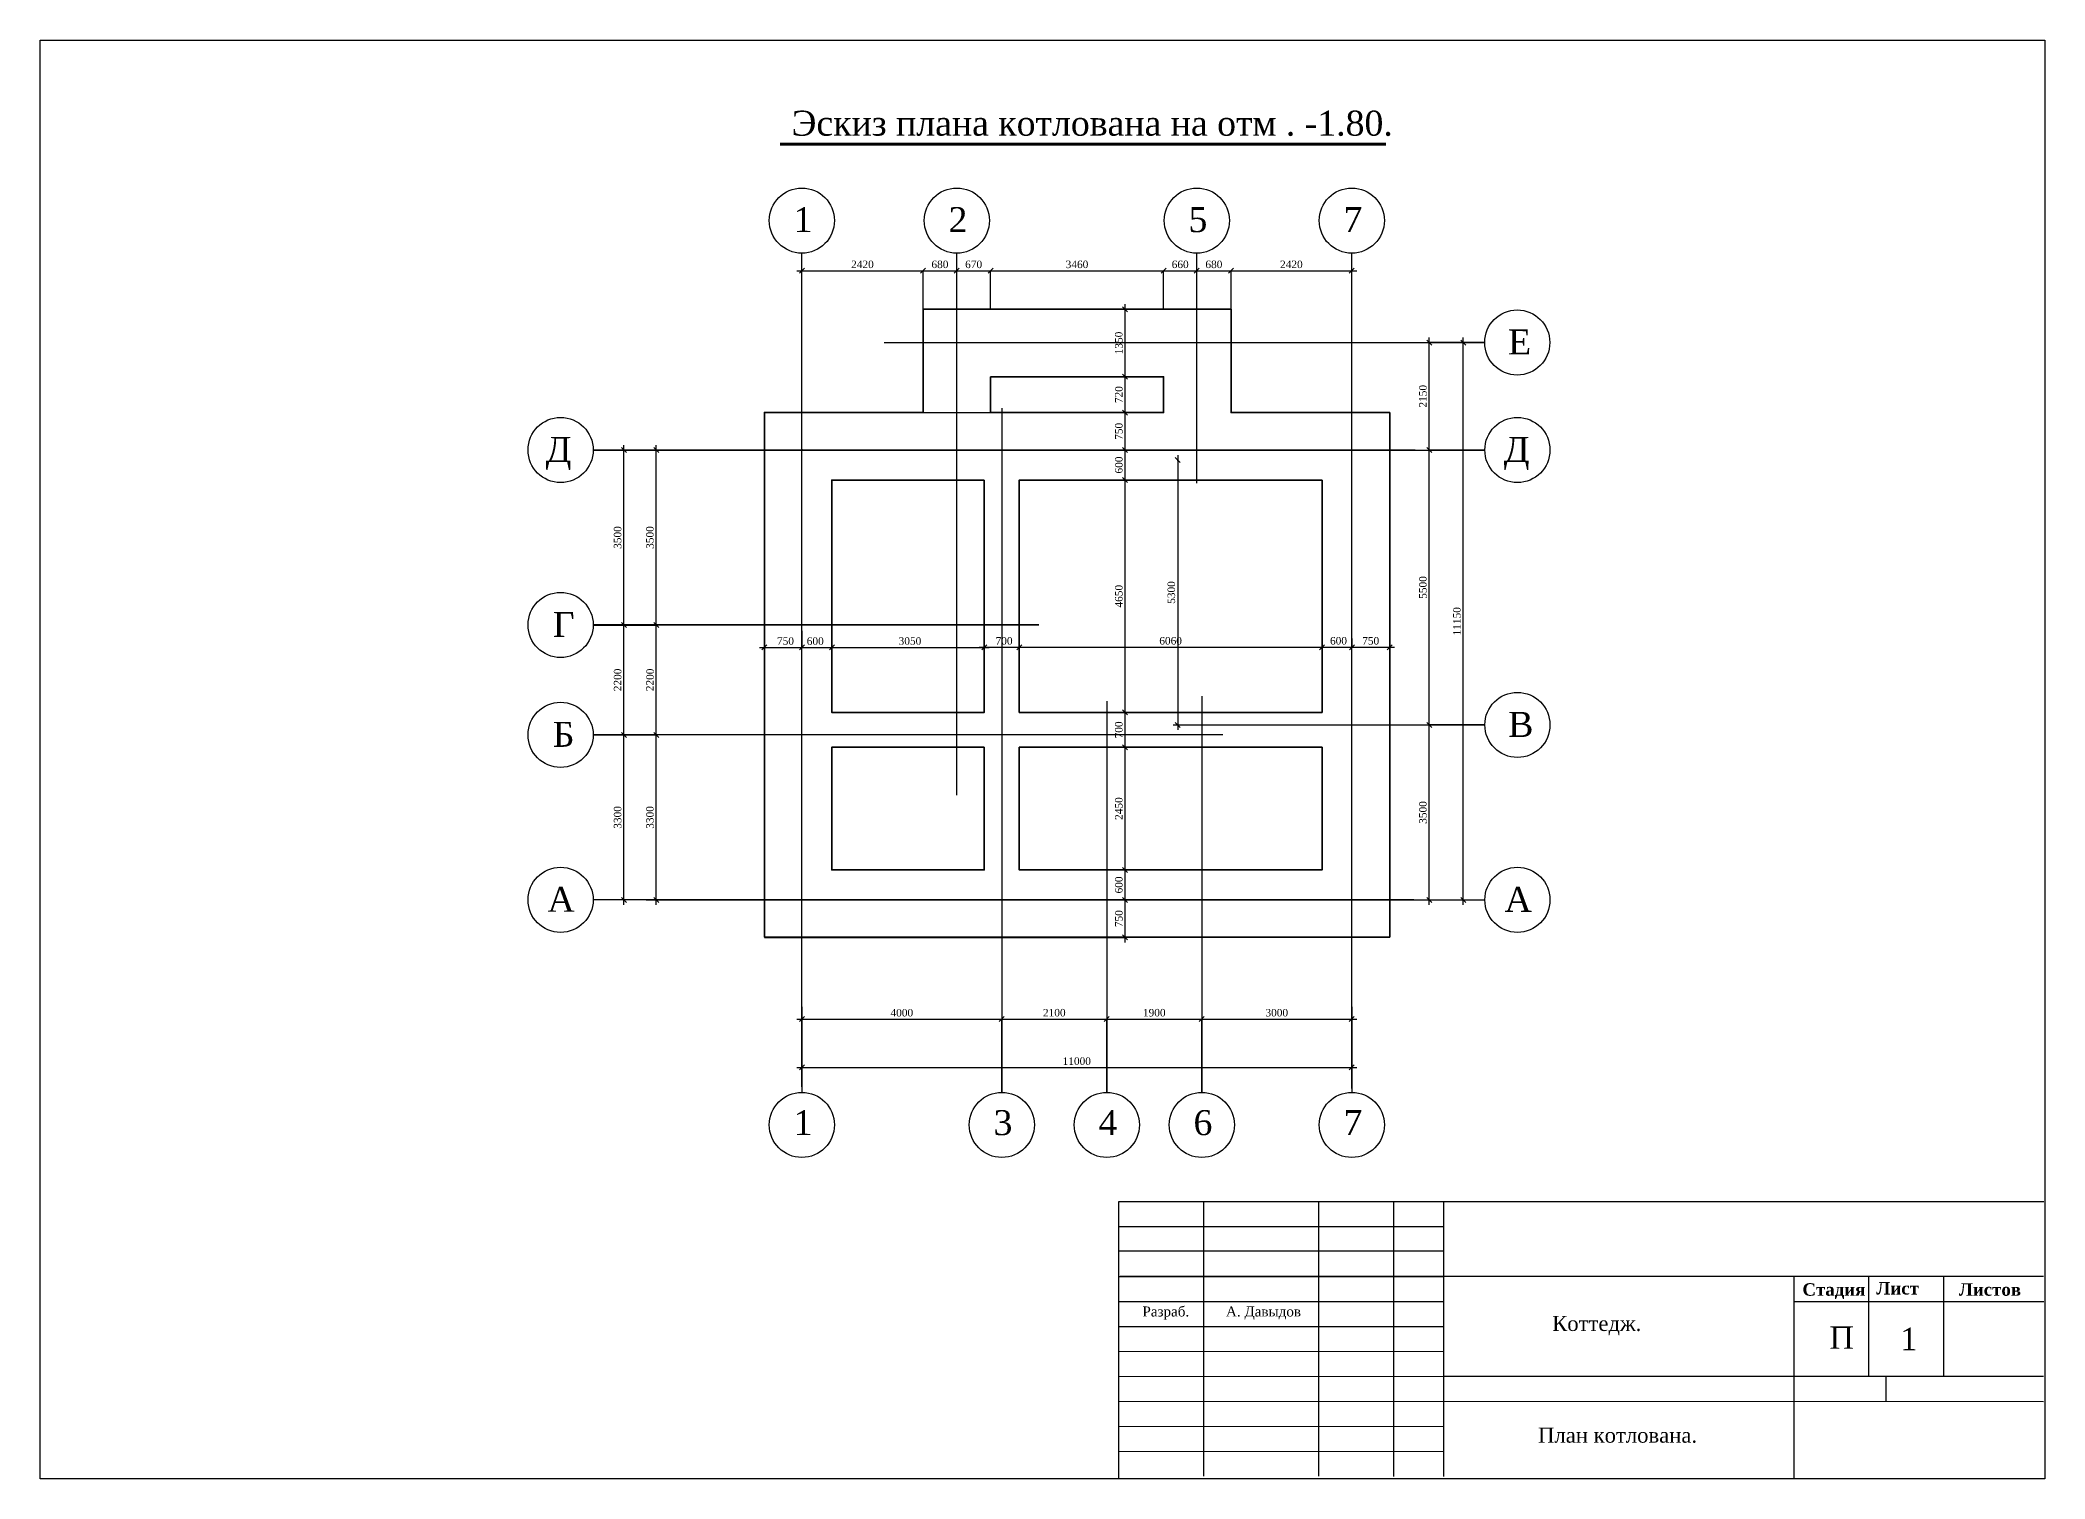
# Model space of a CAD drawing. Extents: x 1526320 to 3332998, y -546296 to 333165.
# Drawn here: x 3049923 to 3090025, y -57328 to -28543 of the extents above; entities that cross this region are included whole.
import ezdxf

# ---------------------------------------------------------------- set-up
doc = ezdxf.new("R2010")
doc.units = 0
doc.header["$LTSCALE"] = 500
doc.header["$MEASUREMENT"] = 0
doc.layers.get('0').update_dxf_attribs({"linetype": 'CONTINUOUS', "lineweight": 0})
doc.layers.add('Для печати', color=250, linetype='CONTINUOUS', lineweight=0)
doc.styles.add('NAKLON', font='TIMESBD.TTF', dxfattribs={"height": 500})
doc.styles.get("Standard").update_dxf_attribs({"font": 'TIMES.TTF', "height": 150})
doc.dimstyles.new('ISO-25', dxfattribs={"dimtxt": 300, "dimasz": 100, "dimexe": 0, "dimexo": 0, "dimgap": 50, "dimtad": 1, "dimdec": 0, "dimrnd": 10, "dimtxsty": 'Standard', "dimblk": 'OBLIQUE', "dimcen": 100, "dimdle": 100, "dimadec": 0, "dimazin": 0, "dimtfac": 1, "dimtdec": 0, "dimtmove": 0, "dimatfit": 3, "dimldrblk": 'OBLIQUE', "dimfxl": 0, "dimarcsym": 0})

msp = doc.modelspace()

# ---------------------------------------------------------------- texts
at = {"layer": 'Для печати', "color": 5, "linetype": 'Continuous', "lineweight": 50, "ltscale": 0.13}
msp.add_text('Эскиз плана котлована на отм . -1.80.', height=500, dxfattribs=at).set_placement((3064953.8, -30455.5))
at = {"layer": 'Для печати', "color": 5, "linetype": 'Continuous', "lineweight": 9}
for s, height, p in [('1', 500, (3064994.4, -32384.6)), ('2', 500, (3068094.4, -32384.6)), ('5', 500, (3072894.2, -32384.6)), ('7', 500, (3075994.1, -32384.7)), ('Е', 500, (3079286.9, -34832.1)), ('Д', 500, (3060035, -36983.2)), ('Д', 500, (3079200.8, -36983.1)), ('Г', 500, (3060177.6, -40483.4)), ('В', 500, (3079289.9, -42483.1)), ('Б', 500, (3060177.7, -42682.7)), ('А', 500, (3060072.2, -45983.1)), ('А', 500, (3079216.7, -45983.2)), ('1', 500, (3064994.4, -50450.1)), ('3', 500, (3068994.7, -50450.1)), ('4', 500, (3071094.6, -50450.1)), ('6', 500, (3072994.5, -50450.1)), ('7', 500, (3075994.1, -50450.1)), ('Коттедж.', 300, (3080169.5, -54368.3))]:
    msp.add_text(s, height=height, dxfattribs=at).set_placement(p)
at = {"layer": 'Для печати', "color": 5, "linetype": 'Continuous', "lineweight": 15, "ltscale": 0.13, "style": 'NAKLON'}
for s, p in [('Стадия', (3085173.9, -53663.1)), ('Лист', (3086653.4, -53638.9)), ('Листов', (3088302.7, -53663.1))]:
    msp.add_text(s, height=250, dxfattribs=at).set_placement(p)
at = {"layer": 'Для печати', "color": 5, "linetype": 'Continuous', "lineweight": 15}
for s, height, p in [('Разраб.', 200, (3071973.1, -54078.4)), ('А. Давыдов', 200, (3073643.5, -54078.4)), ('П', 450, (3085714.5, -54725.6)), ('1', 450, (3087134.5, -54752.6)), ('План котлована.', 300, (3079888.1, -56603.2))]:
    msp.add_text(s, height=height, dxfattribs=at).set_placement(p)

# ---------------------------------------------------------------- blocks, each defined once
blk = doc.blocks.new('_Oblique')
at = {"color": 0, "linetype": 'ByBlock', "lineweight": -2}
blk.add_line((-0.5, -0.5), (0.5, 0.5), dxfattribs=at)
blk = doc.blocks.new('*D1734')
at = {"layer": 'Для печати', "color": 0, "linetype": 'Continuous', "lineweight": -2, "ltscale": 0.13}
for p, q in [((3076916, -35995), (3076916, -40689)), ((3076062, -40689), (3077016, -40689)), ((3076162, -40516), (3076162, -40689))]:
    blk.add_line(p, q, dxfattribs=at)
at = {"layer": 'Для печати', "color": 0, "linetype": 'Continuous', "lineweight": -2, "ltscale": 0.13, "xscale": 100, "yscale": 100, "zscale": 100, "rotation": 180}
blk.add_blockref('_Oblique', (3076162, -40689), dxfattribs=at)
at = {"layer": 'Для печати', "color": 0, "linetype": 'Continuous', "lineweight": -2, "ltscale": 0.13, "xscale": 100, "yscale": 100, "zscale": 100}
blk.add_blockref('_Oblique', (3076916, -40689), dxfattribs=at)
at = {"layer": 'Для печати', "color": 0, "linetype": 'Continuous', "lineweight": 9, "ltscale": 0.13, "insert": (3076539, -40562), "char_height": 150, "attachment_point": 5}
blk.add_mtext('750', dxfattribs=at)
blk = doc.blocks.new('*D1735')
at = {"layer": 'Для печати', "color": 0, "linetype": 'Continuous', "lineweight": -2, "ltscale": 0.13}
for p, q in [((3075466, -40689), (3076262, -40689)), ((3075566, -41994), (3075566, -40689)), ((3076162, -40516), (3076162, -40689))]:
    blk.add_line(p, q, dxfattribs=at)
at = {"layer": 'Для печати', "color": 0, "linetype": 'Continuous', "lineweight": -2, "ltscale": 0.13, "xscale": 100, "yscale": 100, "zscale": 100, "rotation": 180}
blk.add_blockref('_Oblique', (3075566, -40689), dxfattribs=at)
at = {"layer": 'Для печати', "color": 0, "linetype": 'Continuous', "lineweight": -2, "ltscale": 0.13, "xscale": 100, "yscale": 100, "zscale": 100}
blk.add_blockref('_Oblique', (3076162, -40689), dxfattribs=at)
at = {"layer": 'Для печати', "color": 0, "linetype": 'Continuous', "lineweight": 9, "ltscale": 0.13, "insert": (3075895, -40562), "char_height": 150, "attachment_point": 5}
blk.add_mtext('600', dxfattribs=at)
blk = doc.blocks.new('*D1736')
at = {"layer": 'Для печати', "color": 0, "linetype": 'Continuous', "lineweight": -2, "ltscale": 0.13}
for p, q in [((3077711, -36844), (3077711, -34494)), ((3078819, -34594), (3077711, -34594)), ((3061135, -36744), (3077711, -36744))]:
    blk.add_line(p, q, dxfattribs=at)
at = {"layer": 'Для печати', "color": 0, "linetype": 'Continuous', "lineweight": -2, "ltscale": 0.13, "xscale": 100, "yscale": 100, "zscale": 100}
for p, rotation in [((3077711, -34594), 90), ((3077711, -36744), 270)]:
    blk.add_blockref('_Oblique', p, dxfattribs=dict(at, rotation=rotation))
at = {"layer": 'Для печати', "color": 0, "linetype": 'Continuous', "lineweight": 9, "ltscale": 0.13, "insert": (3077584, -35669), "char_height": 150, "attachment_point": 5, "rotation": 90}
blk.add_mtext('2150', dxfattribs=at)
blk = doc.blocks.new('*D1737')
at = {"layer": 'Для печати', "color": 0, "linetype": 'Continuous', "lineweight": -2, "ltscale": 0.13}
for p, q in [((3077711, -42344), (3077711, -36645)), ((3078822, -36745), (3077711, -36745)), ((3072635, -42244), (3077711, -42244))]:
    blk.add_line(p, q, dxfattribs=at)
at = {"layer": 'Для печати', "color": 0, "linetype": 'Continuous', "lineweight": -2, "ltscale": 0.13, "xscale": 100, "yscale": 100, "zscale": 100}
for p, rotation in [((3077711, -36745), 90), ((3077711, -42244), 270)]:
    blk.add_blockref('_Oblique', p, dxfattribs=dict(at, rotation=rotation))
at = {"layer": 'Для печати', "color": 0, "linetype": 'Continuous', "lineweight": 9, "ltscale": 0.13, "insert": (3077584, -39494), "char_height": 150, "attachment_point": 5, "rotation": 90}
blk.add_mtext('5500', dxfattribs=at)
blk = doc.blocks.new('*D1738')
at = {"layer": 'Для печати', "color": 0, "linetype": 'Continuous', "lineweight": -2, "ltscale": 0.13}
for p, q in [((3077711, -45845), (3077711, -42144)), ((3078822, -42244), (3077711, -42244)), ((3062047, -45745), (3077711, -45745))]:
    blk.add_line(p, q, dxfattribs=at)
at = {"layer": 'Для печати', "color": 0, "linetype": 'Continuous', "lineweight": -2, "ltscale": 0.13, "xscale": 100, "yscale": 100, "zscale": 100}
for p, rotation in [((3077711, -42244), 90), ((3077711, -45745), 270)]:
    blk.add_blockref('_Oblique', p, dxfattribs=dict(at, rotation=rotation))
at = {"layer": 'Для печати', "color": 0, "linetype": 'Continuous', "lineweight": 9, "ltscale": 0.13, "insert": (3077584, -43995), "char_height": 150, "attachment_point": 5, "rotation": 90}
blk.add_mtext('3500', dxfattribs=at)
blk = doc.blocks.new('*D1739')
at = {"layer": 'Для печати', "color": 0, "linetype": 'Continuous', "lineweight": -2, "ltscale": 0.13}
for p, q in [((3078391, -45845), (3078391, -34494)), ((3078819, -34594), (3078391, -34594)), ((3062047, -45745), (3078391, -45745))]:
    blk.add_line(p, q, dxfattribs=at)
at = {"layer": 'Для печати', "color": 0, "linetype": 'Continuous', "lineweight": -2, "ltscale": 0.13, "xscale": 100, "yscale": 100, "zscale": 100}
for p, rotation in [((3078391, -34594), 90), ((3078391, -45745), 270)]:
    blk.add_blockref('_Oblique', p, dxfattribs=dict(at, rotation=rotation))
at = {"layer": 'Для печати', "color": 0, "linetype": 'Continuous', "lineweight": 9, "ltscale": 0.13, "insert": (3078264, -40169), "char_height": 150, "attachment_point": 5, "rotation": 90}
blk.add_mtext('11150', dxfattribs=at)
blk = doc.blocks.new('*D1740')
at = {"layer": 'Для печати', "color": 0, "linetype": 'Continuous', "lineweight": -2, "ltscale": 0.13}
for p, q in [((3073060, -48128), (3076260, -48128)), ((3073160, -49593), (3073160, -48128)), ((3076160, -49520), (3076160, -48128))]:
    blk.add_line(p, q, dxfattribs=at)
at = {"layer": 'Для печати', "color": 0, "linetype": 'Continuous', "lineweight": -2, "ltscale": 0.13, "xscale": 100, "yscale": 100, "zscale": 100, "rotation": 180}
blk.add_blockref('_Oblique', (3073160, -48128), dxfattribs=at)
at = {"layer": 'Для печати', "color": 0, "linetype": 'Continuous', "lineweight": -2, "ltscale": 0.13, "xscale": 100, "yscale": 100, "zscale": 100}
blk.add_blockref('_Oblique', (3076160, -48128), dxfattribs=at)
at = {"layer": 'Для печати', "color": 0, "linetype": 'Continuous', "lineweight": 9, "ltscale": 0.13, "insert": (3074660, -48002), "char_height": 150, "attachment_point": 5}
blk.add_mtext('3000', dxfattribs=at)
blk = doc.blocks.new('*D1741')
at = {"layer": 'Для печати', "color": 0, "linetype": 'Continuous', "lineweight": -2, "ltscale": 0.13}
for p, q in [((3065060, -49097), (3076260, -49097)), ((3065160, -49487), (3065160, -49097)), ((3076160, -49520), (3076160, -49097))]:
    blk.add_line(p, q, dxfattribs=at)
at = {"layer": 'Для печати', "color": 0, "linetype": 'Continuous', "lineweight": -2, "ltscale": 0.13, "xscale": 100, "yscale": 100, "zscale": 100, "rotation": 180}
blk.add_blockref('_Oblique', (3065160, -49097), dxfattribs=at)
at = {"layer": 'Для печати', "color": 0, "linetype": 'Continuous', "lineweight": -2, "ltscale": 0.13, "xscale": 100, "yscale": 100, "zscale": 100}
blk.add_blockref('_Oblique', (3076160, -49097), dxfattribs=at)
at = {"layer": 'Для печати', "color": 0, "linetype": 'Continuous', "lineweight": 9, "ltscale": 0.13, "insert": (3070660, -48971), "char_height": 150, "attachment_point": 5}
blk.add_mtext('11000', dxfattribs=at)
blk = doc.blocks.new('*D1742')
at = {"layer": 'Для печати', "color": 0, "linetype": 'Continuous', "lineweight": -2, "ltscale": 0.13}
for p, q in [((3073645, -33157), (3076260, -33157)), ((3073745, -33927), (3073745, -33157)), ((3076160, -47658), (3076160, -33157))]:
    blk.add_line(p, q, dxfattribs=at)
at = {"layer": 'Для печати', "color": 0, "linetype": 'Continuous', "lineweight": -2, "ltscale": 0.13, "xscale": 100, "yscale": 100, "zscale": 100, "rotation": 180}
blk.add_blockref('_Oblique', (3073745, -33157), dxfattribs=at)
at = {"layer": 'Для печати', "color": 0, "linetype": 'Continuous', "lineweight": -2, "ltscale": 0.13, "xscale": 100, "yscale": 100, "zscale": 100}
blk.add_blockref('_Oblique', (3076160, -33157), dxfattribs=at)
at = {"layer": 'Для печати', "color": 0, "linetype": 'Continuous', "lineweight": 9, "ltscale": 0.13, "insert": (3074952, -33031), "char_height": 150, "attachment_point": 5}
blk.add_mtext('2420', dxfattribs=at)
blk = doc.blocks.new('*D1743')
at = {"layer": 'Для печати', "color": 0, "linetype": 'Continuous', "lineweight": -2, "ltscale": 0.13}
for p, q in [((3061601, -45845), (3061601, -42344)), ((3063220, -42444), (3061601, -42444)), ((3077399, -45745), (3061601, -45745))]:
    blk.add_line(p, q, dxfattribs=at)
at = {"layer": 'Для печати', "color": 0, "linetype": 'Continuous', "lineweight": -2, "ltscale": 0.13, "xscale": 100, "yscale": 100, "zscale": 100}
for p, rotation in [((3061601, -42444), 90), ((3061601, -45745), 270)]:
    blk.add_blockref('_Oblique', p, dxfattribs=dict(at, rotation=rotation))
at = {"layer": 'Для печати', "color": 0, "linetype": 'Continuous', "lineweight": 9, "ltscale": 0.13, "insert": (3061475, -44094), "char_height": 150, "attachment_point": 5, "rotation": 90}
blk.add_mtext('3300', dxfattribs=at)
blk = doc.blocks.new('*D1744')
at = {"layer": 'Для печати', "color": 0, "linetype": 'Continuous', "lineweight": -2, "ltscale": 0.13}
for p, q in [((3061601, -40345), (3061601, -36645)), ((3077428, -36745), (3061601, -36745)), ((3063211, -40245), (3061601, -40245))]:
    blk.add_line(p, q, dxfattribs=at)
at = {"layer": 'Для печати', "color": 0, "linetype": 'Continuous', "lineweight": -2, "ltscale": 0.13, "xscale": 100, "yscale": 100, "zscale": 100}
for p, rotation in [((3061601, -36745), 90), ((3061601, -40245), 270)]:
    blk.add_blockref('_Oblique', p, dxfattribs=dict(at, rotation=rotation))
at = {"layer": 'Для печати', "color": 0, "linetype": 'Continuous', "lineweight": 9, "ltscale": 0.13, "insert": (3061475, -38495), "char_height": 150, "attachment_point": 5, "rotation": 90}
blk.add_mtext('3500', dxfattribs=at)
blk = doc.blocks.new('*D1745')
at = {"layer": 'Для печати', "color": 0, "linetype": 'Continuous', "lineweight": -2, "ltscale": 0.13}
for p, q in [((3069408, -40689), (3075666, -40689)), ((3069508, -41994), (3069508, -40689)), ((3075566, -41994), (3075566, -40689))]:
    blk.add_line(p, q, dxfattribs=at)
at = {"layer": 'Для печати', "color": 0, "linetype": 'Continuous', "lineweight": -2, "ltscale": 0.13, "xscale": 100, "yscale": 100, "zscale": 100, "rotation": 180}
blk.add_blockref('_Oblique', (3069508, -40689), dxfattribs=at)
at = {"layer": 'Для печати', "color": 0, "linetype": 'Continuous', "lineweight": -2, "ltscale": 0.13, "xscale": 100, "yscale": 100, "zscale": 100}
blk.add_blockref('_Oblique', (3075566, -40689), dxfattribs=at)
at = {"layer": 'Для печати', "color": 0, "linetype": 'Continuous', "lineweight": 9, "ltscale": 0.13, "insert": (3072537, -40562), "char_height": 150, "attachment_point": 5}
blk.add_mtext('6060', dxfattribs=at)
blk = doc.blocks.new('*D1746')
at = {"layer": 'Для печати', "color": 0, "linetype": 'Continuous', "lineweight": -2, "ltscale": 0.13}
for p, q in [((3068710, -40690), (3069608, -40690)), ((3068810, -41994), (3068810, -40690)), ((3069508, -41994), (3069508, -40690))]:
    blk.add_line(p, q, dxfattribs=at)
at = {"layer": 'Для печати', "color": 0, "linetype": 'Continuous', "lineweight": -2, "ltscale": 0.13, "xscale": 100, "yscale": 100, "zscale": 100, "rotation": 180}
blk.add_blockref('_Oblique', (3068810, -40690), dxfattribs=at)
at = {"layer": 'Для печати', "color": 0, "linetype": 'Continuous', "lineweight": -2, "ltscale": 0.13, "xscale": 100, "yscale": 100, "zscale": 100}
blk.add_blockref('_Oblique', (3069508, -40690), dxfattribs=at)
at = {"layer": 'Для печати', "color": 0, "linetype": 'Continuous', "lineweight": 9, "ltscale": 0.13, "insert": (3069206, -40564), "char_height": 150, "attachment_point": 5}
blk.add_mtext('700', dxfattribs=at)
blk = doc.blocks.new('*D1747')
at = {"layer": 'Для печати', "color": 0, "linetype": 'Continuous', "lineweight": -2, "ltscale": 0.13}
for p, q in [((3065660, -40692), (3068910, -40692)), ((3065760, -41994), (3065760, -40692)), ((3068810, -41994), (3068810, -40692))]:
    blk.add_line(p, q, dxfattribs=at)
at = {"layer": 'Для печати', "color": 0, "linetype": 'Continuous', "lineweight": -2, "ltscale": 0.13, "xscale": 100, "yscale": 100, "zscale": 100, "rotation": 180}
blk.add_blockref('_Oblique', (3065760, -40692), dxfattribs=at)
at = {"layer": 'Для печати', "color": 0, "linetype": 'Continuous', "lineweight": -2, "ltscale": 0.13, "xscale": 100, "yscale": 100, "zscale": 100}
blk.add_blockref('_Oblique', (3068810, -40692), dxfattribs=at)
at = {"layer": 'Для печати', "color": 0, "linetype": 'Continuous', "lineweight": 9, "ltscale": 0.13, "insert": (3067323, -40565), "char_height": 150, "attachment_point": 5}
blk.add_mtext('3050', dxfattribs=at)
blk = doc.blocks.new('*D1748')
at = {"layer": 'Для печати', "color": 0, "linetype": 'Continuous', "lineweight": -2, "ltscale": 0.13}
for p, q in [((3065160, -40359), (3065160, -40694)), ((3065060, -40694), (3065860, -40694)), ((3065760, -41994), (3065760, -40694))]:
    blk.add_line(p, q, dxfattribs=at)
at = {"layer": 'Для печати', "color": 0, "linetype": 'Continuous', "lineweight": -2, "ltscale": 0.13, "xscale": 100, "yscale": 100, "zscale": 100, "rotation": 180}
blk.add_blockref('_Oblique', (3065160, -40694), dxfattribs=at)
at = {"layer": 'Для печати', "color": 0, "linetype": 'Continuous', "lineweight": -2, "ltscale": 0.13, "xscale": 100, "yscale": 100, "zscale": 100}
blk.add_blockref('_Oblique', (3065760, -40694), dxfattribs=at)
at = {"layer": 'Для печати', "color": 0, "linetype": 'Continuous', "lineweight": 9, "ltscale": 0.13, "insert": (3065428, -40568), "char_height": 150, "attachment_point": 5}
blk.add_mtext('600', dxfattribs=at)
blk = doc.blocks.new('*D1749')
at = {"layer": 'Для печати', "color": 0, "linetype": 'Continuous', "lineweight": -2, "ltscale": 0.13}
for p, q in [((3064411, -40359), (3064411, -40694)), ((3065160, -40359), (3065160, -40694)), ((3064311, -40694), (3065260, -40694))]:
    blk.add_line(p, q, dxfattribs=at)
at = {"layer": 'Для печати', "color": 0, "linetype": 'Continuous', "lineweight": -2, "ltscale": 0.13, "xscale": 100, "yscale": 100, "zscale": 100, "rotation": 180}
blk.add_blockref('_Oblique', (3064411, -40694), dxfattribs=at)
at = {"layer": 'Для печати', "color": 0, "linetype": 'Continuous', "lineweight": -2, "ltscale": 0.13, "xscale": 100, "yscale": 100, "zscale": 100}
blk.add_blockref('_Oblique', (3065160, -40694), dxfattribs=at)
at = {"layer": 'Для печати', "color": 0, "linetype": 'Continuous', "lineweight": 9, "ltscale": 0.13, "insert": (3064833, -40567), "char_height": 150, "attachment_point": 5}
blk.add_mtext('750', dxfattribs=at)
blk = doc.blocks.new('*D1750')
at = {"layer": 'Для печати', "color": 0, "linetype": 'Continuous', "lineweight": -2, "ltscale": 0.13}
for p, q in [((3072678, -36845), (3072678, -42345)), ((3072669, -36945), (3072678, -36945)), ((3072590, -42245), (3072678, -42245))]:
    blk.add_line(p, q, dxfattribs=at)
at = {"layer": 'Для печати', "color": 0, "linetype": 'Continuous', "lineweight": -2, "ltscale": 0.13, "xscale": 100, "yscale": 100, "zscale": 100}
for p, rotation in [((3072678, -36945), 90), ((3072678, -42245), 270)]:
    blk.add_blockref('_Oblique', p, dxfattribs=dict(at, rotation=rotation))
at = {"layer": 'Для печати', "color": 0, "linetype": 'Continuous', "lineweight": 9, "ltscale": 0.13, "insert": (3072552, -39595), "char_height": 150, "attachment_point": 5, "rotation": 90}
blk.add_mtext('5300', dxfattribs=at)
blk = doc.blocks.new('*D1751')
at = {"layer": 'Для печати', "color": 0, "linetype": 'Continuous', "lineweight": -2, "ltscale": 0.13}
for p, q in [((3071160, -48128), (3073260, -48128)), ((3071260, -49593), (3071260, -48128)), ((3073160, -49593), (3073160, -48128))]:
    blk.add_line(p, q, dxfattribs=at)
at = {"layer": 'Для печати', "color": 0, "linetype": 'Continuous', "lineweight": -2, "ltscale": 0.13, "xscale": 100, "yscale": 100, "zscale": 100, "rotation": 180}
blk.add_blockref('_Oblique', (3071260, -48128), dxfattribs=at)
at = {"layer": 'Для печати', "color": 0, "linetype": 'Continuous', "lineweight": -2, "ltscale": 0.13, "xscale": 100, "yscale": 100, "zscale": 100}
blk.add_blockref('_Oblique', (3073160, -48128), dxfattribs=at)
at = {"layer": 'Для печати', "color": 0, "linetype": 'Continuous', "lineweight": 9, "ltscale": 0.13, "insert": (3072210, -48002), "char_height": 150, "attachment_point": 5}
blk.add_mtext('1900', dxfattribs=at)
blk = doc.blocks.new('*D1752')
at = {"layer": 'Для печати', "color": 0, "linetype": 'Continuous', "lineweight": -2, "ltscale": 0.13}
for p, q in [((3069060, -48128), (3071360, -48128)), ((3069160, -49593), (3069160, -48128)), ((3071260, -49593), (3071260, -48128))]:
    blk.add_line(p, q, dxfattribs=at)
at = {"layer": 'Для печати', "color": 0, "linetype": 'Continuous', "lineweight": -2, "ltscale": 0.13, "xscale": 100, "yscale": 100, "zscale": 100, "rotation": 180}
blk.add_blockref('_Oblique', (3069160, -48128), dxfattribs=at)
at = {"layer": 'Для печати', "color": 0, "linetype": 'Continuous', "lineweight": -2, "ltscale": 0.13, "xscale": 100, "yscale": 100, "zscale": 100}
blk.add_blockref('_Oblique', (3071260, -48128), dxfattribs=at)
at = {"layer": 'Для печати', "color": 0, "linetype": 'Continuous', "lineweight": 9, "ltscale": 0.13, "insert": (3070210, -48002), "char_height": 150, "attachment_point": 5}
blk.add_mtext('2100', dxfattribs=at)
blk = doc.blocks.new('*D1753')
at = {"layer": 'Для печати', "color": 0, "linetype": 'Continuous', "lineweight": -2, "ltscale": 0.13}
for p, q in [((3065060, -48128), (3069260, -48128)), ((3065160, -49487), (3065160, -48128)), ((3069160, -49593), (3069160, -48128))]:
    blk.add_line(p, q, dxfattribs=at)
at = {"layer": 'Для печати', "color": 0, "linetype": 'Continuous', "lineweight": -2, "ltscale": 0.13, "xscale": 100, "yscale": 100, "zscale": 100, "rotation": 180}
blk.add_blockref('_Oblique', (3065160, -48128), dxfattribs=at)
at = {"layer": 'Для печати', "color": 0, "linetype": 'Continuous', "lineweight": -2, "ltscale": 0.13, "xscale": 100, "yscale": 100, "zscale": 100}
blk.add_blockref('_Oblique', (3069160, -48128), dxfattribs=at)
at = {"layer": 'Для печати', "color": 0, "linetype": 'Continuous', "lineweight": 9, "ltscale": 0.13, "insert": (3067160, -48002), "char_height": 150, "attachment_point": 5}
blk.add_mtext('4000', dxfattribs=at)
blk = doc.blocks.new('*D1754')
at = {"layer": 'Для печати', "color": 0, "linetype": 'Continuous', "lineweight": -2, "ltscale": 0.13}
for p, q in [((3060986, -36745), (3062248, -36745)), ((3062248, -40345), (3062248, -36645)), ((3069898, -40245), (3062248, -40245))]:
    blk.add_line(p, q, dxfattribs=at)
at = {"layer": 'Для печати', "color": 0, "linetype": 'Continuous', "lineweight": -2, "ltscale": 0.13, "xscale": 100, "yscale": 100, "zscale": 100}
for p, rotation in [((3062248, -36745), 90), ((3062248, -40245), 270)]:
    blk.add_blockref('_Oblique', p, dxfattribs=dict(at, rotation=rotation))
at = {"layer": 'Для печати', "color": 0, "linetype": 'Continuous', "lineweight": 9, "ltscale": 0.13, "insert": (3062122, -38495), "char_height": 150, "attachment_point": 5, "rotation": 90}
blk.add_mtext('3500', dxfattribs=at)
blk = doc.blocks.new('*D1755')
at = {"layer": 'Для печати', "color": 0, "linetype": 'Continuous', "lineweight": -2, "ltscale": 0.13}
for p, q in [((3060986, -40245), (3062248, -40245)), ((3062248, -42544), (3062248, -40145)), ((3073580, -42444), (3062248, -42444))]:
    blk.add_line(p, q, dxfattribs=at)
at = {"layer": 'Для печати', "color": 0, "linetype": 'Continuous', "lineweight": -2, "ltscale": 0.13, "xscale": 100, "yscale": 100, "zscale": 100}
for p, rotation in [((3062248, -40245), 90), ((3062248, -42444), 270)]:
    blk.add_blockref('_Oblique', p, dxfattribs=dict(at, rotation=rotation))
at = {"layer": 'Для печати', "color": 0, "linetype": 'Continuous', "lineweight": 9, "ltscale": 0.13, "insert": (3062122, -41344), "char_height": 150, "attachment_point": 5, "rotation": 90}
blk.add_mtext('2200', dxfattribs=at)
blk = doc.blocks.new('*D1756')
at = {"layer": 'Для печати', "color": 0, "linetype": 'Continuous', "lineweight": -2, "ltscale": 0.13}
for p, q in [((3060986, -42444), (3062248, -42444)), ((3062248, -45844), (3062248, -42344)), ((3062696, -45744), (3062248, -45744))]:
    blk.add_line(p, q, dxfattribs=at)
at = {"layer": 'Для печати', "color": 0, "linetype": 'Continuous', "lineweight": -2, "ltscale": 0.13, "xscale": 100, "yscale": 100, "zscale": 100}
for p, rotation in [((3062248, -42444), 90), ((3062248, -45744), 270)]:
    blk.add_blockref('_Oblique', p, dxfattribs=dict(at, rotation=rotation))
at = {"layer": 'Для печати', "color": 0, "linetype": 'Continuous', "lineweight": 9, "ltscale": 0.13, "insert": (3062122, -44094), "char_height": 150, "attachment_point": 5, "rotation": 90}
blk.add_mtext('3300', dxfattribs=at)
blk = doc.blocks.new('*D1757')
at = {"layer": 'Для печати', "color": 0, "linetype": 'Continuous', "lineweight": -2, "ltscale": 0.13}
for p, q in [((3072960, -33157), (3073845, -33157)), ((3073060, -34303), (3073060, -33157)), ((3073745, -33927), (3073745, -33157))]:
    blk.add_line(p, q, dxfattribs=at)
at = {"layer": 'Для печати', "color": 0, "linetype": 'Continuous', "lineweight": -2, "ltscale": 0.13, "xscale": 100, "yscale": 100, "zscale": 100, "rotation": 180}
blk.add_blockref('_Oblique', (3073060, -33157), dxfattribs=at)
at = {"layer": 'Для печати', "color": 0, "linetype": 'Continuous', "lineweight": -2, "ltscale": 0.13, "xscale": 100, "yscale": 100, "zscale": 100}
blk.add_blockref('_Oblique', (3073745, -33157), dxfattribs=at)
at = {"layer": 'Для печати', "color": 0, "linetype": 'Continuous', "lineweight": 9, "ltscale": 0.13, "insert": (3073402, -33031), "char_height": 150, "attachment_point": 5}
blk.add_mtext('680', dxfattribs=at)
blk = doc.blocks.new('*D1758')
at = {"layer": 'Для печати', "color": 0, "linetype": 'Continuous', "lineweight": -2, "ltscale": 0.13}
for p, q in [((3072295, -33157), (3073160, -33157)), ((3072395, -33927), (3072395, -33157)), ((3073060, -34303), (3073060, -33157))]:
    blk.add_line(p, q, dxfattribs=at)
at = {"layer": 'Для печати', "color": 0, "linetype": 'Continuous', "lineweight": -2, "ltscale": 0.13, "xscale": 100, "yscale": 100, "zscale": 100, "rotation": 180}
blk.add_blockref('_Oblique', (3072395, -33157), dxfattribs=at)
at = {"layer": 'Для печати', "color": 0, "linetype": 'Continuous', "lineweight": -2, "ltscale": 0.13, "xscale": 100, "yscale": 100, "zscale": 100}
blk.add_blockref('_Oblique', (3073060, -33157), dxfattribs=at)
at = {"layer": 'Для печати', "color": 0, "linetype": 'Continuous', "lineweight": 9, "ltscale": 0.13, "insert": (3072728, -33031), "char_height": 150, "attachment_point": 5}
blk.add_mtext('660', dxfattribs=at)
blk = doc.blocks.new('*D1759')
at = {"layer": 'Для печати', "color": 0, "linetype": 'Continuous', "lineweight": -2, "ltscale": 0.13}
for p, q in [((3068834, -33157), (3072495, -33157)), ((3068934, -33928), (3068934, -33157)), ((3072395, -33927), (3072395, -33157))]:
    blk.add_line(p, q, dxfattribs=at)
at = {"layer": 'Для печати', "color": 0, "linetype": 'Continuous', "lineweight": -2, "ltscale": 0.13, "xscale": 100, "yscale": 100, "zscale": 100, "rotation": 180}
blk.add_blockref('_Oblique', (3068934, -33157), dxfattribs=at)
at = {"layer": 'Для печати', "color": 0, "linetype": 'Continuous', "lineweight": -2, "ltscale": 0.13, "xscale": 100, "yscale": 100, "zscale": 100}
blk.add_blockref('_Oblique', (3072395, -33157), dxfattribs=at)
at = {"layer": 'Для печати', "color": 0, "linetype": 'Continuous', "lineweight": 9, "ltscale": 0.13, "insert": (3070664, -33031), "char_height": 150, "attachment_point": 5}
blk.add_mtext('3460', dxfattribs=at)
blk = doc.blocks.new('*D1760')
at = {"layer": 'Для печати', "color": 0, "linetype": 'Continuous', "lineweight": -2, "ltscale": 0.13}
for p, q in [((3068160, -33157), (3069034, -33157)), ((3068260, -34304), (3068260, -33157)), ((3068934, -33928), (3068934, -33157))]:
    blk.add_line(p, q, dxfattribs=at)
at = {"layer": 'Для печати', "color": 0, "linetype": 'Continuous', "lineweight": -2, "ltscale": 0.13, "xscale": 100, "yscale": 100, "zscale": 100, "rotation": 180}
blk.add_blockref('_Oblique', (3068260, -33157), dxfattribs=at)
at = {"layer": 'Для печати', "color": 0, "linetype": 'Continuous', "lineweight": -2, "ltscale": 0.13, "xscale": 100, "yscale": 100, "zscale": 100}
blk.add_blockref('_Oblique', (3068934, -33157), dxfattribs=at)
at = {"layer": 'Для печати', "color": 0, "linetype": 'Continuous', "lineweight": 9, "ltscale": 0.13, "insert": (3068597, -33031), "char_height": 150, "attachment_point": 5}
blk.add_mtext('670', dxfattribs=at)
blk = doc.blocks.new('*D1761')
at = {"layer": 'Для печати', "color": 0, "linetype": 'Continuous', "lineweight": -2, "ltscale": 0.13}
for p, q in [((3067484, -33157), (3068360, -33157)), ((3067584, -33928), (3067584, -33157)), ((3068260, -34304), (3068260, -33157))]:
    blk.add_line(p, q, dxfattribs=at)
at = {"layer": 'Для печати', "color": 0, "linetype": 'Continuous', "lineweight": -2, "ltscale": 0.13, "xscale": 100, "yscale": 100, "zscale": 100, "rotation": 180}
blk.add_blockref('_Oblique', (3067584, -33157), dxfattribs=at)
at = {"layer": 'Для печати', "color": 0, "linetype": 'Continuous', "lineweight": -2, "ltscale": 0.13, "xscale": 100, "yscale": 100, "zscale": 100}
blk.add_blockref('_Oblique', (3068260, -33157), dxfattribs=at)
at = {"layer": 'Для печати', "color": 0, "linetype": 'Continuous', "lineweight": 9, "ltscale": 0.13, "insert": (3067922, -33031), "char_height": 150, "attachment_point": 5}
blk.add_mtext('680', dxfattribs=at)
blk = doc.blocks.new('*D1762')
at = {"layer": 'Для печати', "color": 0, "linetype": 'Continuous', "lineweight": -2, "ltscale": 0.13}
for p, q in [((3065060, -33157), (3067684, -33157)), ((3065160, -34303), (3065160, -33157)), ((3067584, -33928), (3067584, -33157))]:
    blk.add_line(p, q, dxfattribs=at)
at = {"layer": 'Для печати', "color": 0, "linetype": 'Continuous', "lineweight": -2, "ltscale": 0.13, "xscale": 100, "yscale": 100, "zscale": 100, "rotation": 180}
blk.add_blockref('_Oblique', (3065160, -33157), dxfattribs=at)
at = {"layer": 'Для печати', "color": 0, "linetype": 'Continuous', "lineweight": -2, "ltscale": 0.13, "xscale": 100, "yscale": 100, "zscale": 100}
blk.add_blockref('_Oblique', (3067584, -33157), dxfattribs=at)
at = {"layer": 'Для печати', "color": 0, "linetype": 'Continuous', "lineweight": 9, "ltscale": 0.13, "insert": (3066372, -33031), "char_height": 150, "attachment_point": 5}
blk.add_mtext('2420', dxfattribs=at)
blk = doc.blocks.new('*D1763')
at = {"layer": 'Для печати', "color": 0, "linetype": 'Continuous', "lineweight": -2, "ltscale": 0.13}
for p, q in [((3068934, -33928), (3071627, -33928)), ((3071627, -35378), (3071627, -33828)), ((3068934, -35278), (3071627, -35278))]:
    blk.add_line(p, q, dxfattribs=at)
at = {"layer": 'Для печати', "color": 0, "linetype": 'Continuous', "lineweight": -2, "ltscale": 0.13, "xscale": 100, "yscale": 100, "zscale": 100}
for p, rotation in [((3071627, -33928), 90), ((3071627, -35278), 270)]:
    blk.add_blockref('_Oblique', p, dxfattribs=dict(at, rotation=rotation))
at = {"layer": 'Для печати', "color": 0, "linetype": 'Continuous', "lineweight": 9, "ltscale": 0.13, "insert": (3071501, -34603), "char_height": 150, "attachment_point": 5, "rotation": 90}
blk.add_mtext('1350', dxfattribs=at)
blk = doc.blocks.new('*D1764')
at = {"layer": 'Для печати', "color": 0, "linetype": 'Continuous', "lineweight": -2, "ltscale": 0.13}
for p, q in [((3068934, -35278), (3071627, -35278)), ((3071627, -36095), (3071627, -35178)), ((3064410, -35995), (3071627, -35995))]:
    blk.add_line(p, q, dxfattribs=at)
at = {"layer": 'Для печати', "color": 0, "linetype": 'Continuous', "lineweight": -2, "ltscale": 0.13, "xscale": 100, "yscale": 100, "zscale": 100}
for p, rotation in [((3071627, -35278), 90), ((3071627, -35995), 270)]:
    blk.add_blockref('_Oblique', p, dxfattribs=dict(at, rotation=rotation))
at = {"layer": 'Для печати', "color": 0, "linetype": 'Continuous', "lineweight": 9, "ltscale": 0.13, "insert": (3071501, -35636), "char_height": 150, "attachment_point": 5, "rotation": 90}
blk.add_mtext('720', dxfattribs=at)
blk = doc.blocks.new('*D1765')
at = {"layer": 'Для печати', "color": 0, "linetype": 'Continuous', "lineweight": -2, "ltscale": 0.13}
for p, q in [((3064410, -35995), (3071627, -35995)), ((3071627, -36845), (3071627, -35895)), ((3069356, -36745), (3071627, -36745))]:
    blk.add_line(p, q, dxfattribs=at)
at = {"layer": 'Для печати', "color": 0, "linetype": 'Continuous', "lineweight": -2, "ltscale": 0.13, "xscale": 100, "yscale": 100, "zscale": 100}
for p, rotation in [((3071627, -35995), 90), ((3071627, -36745), 270)]:
    blk.add_blockref('_Oblique', p, dxfattribs=dict(at, rotation=rotation))
at = {"layer": 'Для печати', "color": 0, "linetype": 'Continuous', "lineweight": 9, "ltscale": 0.13, "insert": (3071501, -36370), "char_height": 150, "attachment_point": 5, "rotation": 90}
blk.add_mtext('750', dxfattribs=at)
blk = doc.blocks.new('*D1766')
at = {"layer": 'Для печати', "color": 0, "linetype": 'Continuous', "lineweight": -2, "ltscale": 0.13}
for p, q in [((3069356, -36745), (3071627, -36745)), ((3071627, -37444), (3071627, -36645)), ((3069508, -37344), (3071627, -37344))]:
    blk.add_line(p, q, dxfattribs=at)
at = {"layer": 'Для печати', "color": 0, "linetype": 'Continuous', "lineweight": -2, "ltscale": 0.13, "xscale": 100, "yscale": 100, "zscale": 100}
for p, rotation in [((3071627, -36745), 90), ((3071627, -37344), 270)]:
    blk.add_blockref('_Oblique', p, dxfattribs=dict(at, rotation=rotation))
at = {"layer": 'Для печати', "color": 0, "linetype": 'Continuous', "lineweight": 9, "ltscale": 0.13, "insert": (3071501, -37044), "char_height": 150, "attachment_point": 5, "rotation": 90}
blk.add_mtext('600', dxfattribs=at)
blk = doc.blocks.new('*D1767')
at = {"layer": 'Для печати', "color": 0, "linetype": 'Continuous', "lineweight": -2, "ltscale": 0.13}
for p, q in [((3071627, -42094), (3071627, -37244)), ((3069508, -37344), (3071627, -37344)), ((3069508, -41994), (3071627, -41994))]:
    blk.add_line(p, q, dxfattribs=at)
at = {"layer": 'Для печати', "color": 0, "linetype": 'Continuous', "lineweight": -2, "ltscale": 0.13, "xscale": 100, "yscale": 100, "zscale": 100}
for p, rotation in [((3071627, -37344), 90), ((3071627, -41994), 270)]:
    blk.add_blockref('_Oblique', p, dxfattribs=dict(at, rotation=rotation))
at = {"layer": 'Для печати', "color": 0, "linetype": 'Continuous', "lineweight": 9, "ltscale": 0.13, "insert": (3071501, -39669), "char_height": 150, "attachment_point": 5, "rotation": 90}
blk.add_mtext('4650', dxfattribs=at)
blk = doc.blocks.new('*D1768')
at = {"layer": 'Для печати', "color": 0, "linetype": 'Continuous', "lineweight": -2, "ltscale": 0.13}
for p, q in [((3069508, -41994), (3071627, -41994)), ((3071627, -42792), (3071627, -41894)), ((3069508, -42692), (3071627, -42692))]:
    blk.add_line(p, q, dxfattribs=at)
at = {"layer": 'Для печати', "color": 0, "linetype": 'Continuous', "lineweight": -2, "ltscale": 0.13, "xscale": 100, "yscale": 100, "zscale": 100}
for p, rotation in [((3071627, -41994), 90), ((3071627, -42692), 270)]:
    blk.add_blockref('_Oblique', p, dxfattribs=dict(at, rotation=rotation))
at = {"layer": 'Для печати', "color": 0, "linetype": 'Continuous', "lineweight": 9, "ltscale": 0.13, "insert": (3071501, -42343), "char_height": 150, "attachment_point": 5, "rotation": 90}
blk.add_mtext('700', dxfattribs=at)
blk = doc.blocks.new('*D1769')
at = {"layer": 'Для печати', "color": 0, "linetype": 'Continuous', "lineweight": -2, "ltscale": 0.13}
for p, q in [((3069508, -42692), (3071627, -42692)), ((3071627, -45245), (3071627, -42592)), ((3069508, -45145), (3071627, -45145))]:
    blk.add_line(p, q, dxfattribs=at)
at = {"layer": 'Для печати', "color": 0, "linetype": 'Continuous', "lineweight": -2, "ltscale": 0.13, "xscale": 100, "yscale": 100, "zscale": 100}
for p, rotation in [((3071627, -42692), 90), ((3071627, -45145), 270)]:
    blk.add_blockref('_Oblique', p, dxfattribs=dict(at, rotation=rotation))
at = {"layer": 'Для печати', "color": 0, "linetype": 'Continuous', "lineweight": 9, "ltscale": 0.13, "insert": (3071501, -43918), "char_height": 150, "attachment_point": 5, "rotation": 90}
blk.add_mtext('2450', dxfattribs=at)
blk = doc.blocks.new('*D1770')
at = {"layer": 'Для печати', "color": 0, "linetype": 'Continuous', "lineweight": -2, "ltscale": 0.13}
for p, q in [((3069508, -45145), (3071627, -45145)), ((3071627, -45844), (3071627, -45045)), ((3070169, -45744), (3071627, -45744))]:
    blk.add_line(p, q, dxfattribs=at)
at = {"layer": 'Для печати', "color": 0, "linetype": 'Continuous', "lineweight": -2, "ltscale": 0.13, "xscale": 100, "yscale": 100, "zscale": 100}
for p, rotation in [((3071627, -45145), 90), ((3071627, -45744), 270)]:
    blk.add_blockref('_Oblique', p, dxfattribs=dict(at, rotation=rotation))
at = {"layer": 'Для печати', "color": 0, "linetype": 'Continuous', "lineweight": 9, "ltscale": 0.13, "insert": (3071501, -45445), "char_height": 150, "attachment_point": 5, "rotation": 90}
blk.add_mtext('600', dxfattribs=at)
blk = doc.blocks.new('*D1771')
at = {"layer": 'Для печати', "color": 0, "linetype": 'Continuous', "lineweight": -2, "ltscale": 0.13}
for p, q in [((3071627, -46594), (3071627, -45644)), ((3070169, -45744), (3071627, -45744)), ((3064410, -46494), (3071627, -46494))]:
    blk.add_line(p, q, dxfattribs=at)
at = {"layer": 'Для печати', "color": 0, "linetype": 'Continuous', "lineweight": -2, "ltscale": 0.13, "xscale": 100, "yscale": 100, "zscale": 100}
for p, rotation in [((3071627, -45744), 90), ((3071627, -46494), 270)]:
    blk.add_blockref('_Oblique', p, dxfattribs=dict(at, rotation=rotation))
at = {"layer": 'Для печати', "color": 0, "linetype": 'Continuous', "lineweight": 9, "ltscale": 0.13, "insert": (3071501, -46119), "char_height": 150, "attachment_point": 5, "rotation": 90}
blk.add_mtext('750', dxfattribs=at)
blk = doc.blocks.new('*D1772')
at = {"layer": 'Для печати', "color": 0, "linetype": 'Continuous', "lineweight": -2, "ltscale": 0.13}
for p, q in [((3061601, -42544), (3061601, -40145)), ((3063211, -40245), (3061601, -40245)), ((3063220, -42444), (3061601, -42444))]:
    blk.add_line(p, q, dxfattribs=at)
at = {"layer": 'Для печати', "color": 0, "linetype": 'Continuous', "lineweight": -2, "ltscale": 0.13, "xscale": 100, "yscale": 100, "zscale": 100}
for p, rotation in [((3061601, -40245), 90), ((3061601, -42444), 270)]:
    blk.add_blockref('_Oblique', p, dxfattribs=dict(at, rotation=rotation))
at = {"layer": 'Для печати', "color": 0, "linetype": 'Continuous', "lineweight": 9, "ltscale": 0.13, "insert": (3061475, -41344), "char_height": 150, "attachment_point": 5, "rotation": 90}
blk.add_mtext('2200', dxfattribs=at)

# ---------------------------------------------------------------- dimensions: what is measured, and where the dimension line sits
at = {"layer": 'Для печати', "color": 5, "linetype": 'Continuous', "lineweight": 9, "ltscale": 0.13}
for base, p1, p2, picture, middle in [((3067584.2, -33157.3), (3065160.1, -34303.5), (3067584.2, -33928.4), '*D1762', (3066372.1, -33031)), ((3068260.1, -33157.3), (3067584.2, -33928.4), (3068260.1, -34304), '*D1761', (3067922.1, -33031)), ((3068933.7, -33157.3), (3068260.1, -34304), (3068933.7, -33928.4), '*D1760', (3068596.9, -33030.8)), ((3072395.2038, -33157.2773), (3068933.7033, -33928.3911), (3072395.2038, -33926.5514), '*D1759', (3070664.4536, -33030.9796)), ((3073060, -33157.3), (3072395.2, -33926.6), (3073060, -34303.4), '*D1758', (3072727.6, -33031)), ((3073744.7, -33157.3), (3073060, -34303.4), (3073744.7, -33926.6), '*D1757', (3073402.3, -33031)), ((3076159.8, -33157.3), (3073744.7, -33926.6), (3076159.8, -47657.7), '*D1742', (3074952.3, -33031)), ((3076915.7, -40688.7), (3076162, -40516.4), (3076915.7, -35994.7), '*D1734', (3076538.9, -40562.2)), ((3069160.5, -48128.1), (3065160.1, -49487), (3069160.5, -49593.2), '*D1753', (3067160.3, -48001.8)), ((3071260.3, -48128.1), (3069160.5, -49593.2), (3071260.3, -49593.2), '*D1752', (3070210.4, -48001.8)), ((3073160.2, -48128.1), (3071260.3, -49593.2), (3073160.2, -49593.3), '*D1751', (3072210.3, -48001.6)), ((3076159.8, -48128.1), (3073160.2, -49593.3), (3076159.8, -49519.6), '*D1740', (3074660, -48001.8)), ((3076159.8, -49096.8), (3065160.1, -49487), (3076159.8, -49519.6), '*D1741', (3070660, -48970.5))]:
    dim = msp.add_linear_dim(base=base, p1=p1, p2=p2, dimstyle='ISO-25', dxfattribs=at)
    dim.commit()
    dim.dimension.update_dxf_attribs({"geometry": picture, "text_midpoint": middle})
for base, p1, p2, angle, picture, middle in [((3071627.4448, -33928.3911), (3068933.7033, -35277.9232), (3068933.7033, -33928.3911), 270, '*D1763', (3071501.147, -34603.1571)), ((3077710.7, -34593.5), (3061134.8, -36744.5), (3078819.2, -34593.5), 270, '*D1736', (3077584.4, -35669)), ((3078390.7, -34593.5), (3062047, -45744.5), (3078819.2, -34593.5), 270, '*D1739', (3078264.4, -40169)), ((3071627.4, -35277.9), (3064410.2, -35994.7), (3068933.7, -35277.9), 270, '*D1764', (3071500.9, -35636.3)), ((3071627.4, -35994.7), (3069355.9, -36744.5), (3064410.2, -35994.7), 270, '*D1765', (3071500.9, -36369.6)), ((3062248.1, -36744.6), (3069898.3, -40244.7), (3060986, -36744.6), 270, '*D1754', (3062121.8, -38494.6)), ((3061601.3, -36744.5), (3063210.8, -40244.7), (3077427.5, -36744.5), 270, '*D1744', (3061475, -38494.6)), ((3071627.4, -36744.5), (3069508.4, -37344.2), (3069355.9, -36744.5), 270, '*D1766', (3071501.1, -37044.3)), ((3072677.8, -42244.6), (3072669.1, -36945.4), (3072589.7, -42244.6), 90, '*D1750', (3072551.5, -39595)), ((3077710.7, -36744.5), (3072634.8, -42244.5), (3078822.2, -36744.5), 270, '*D1737', (3077584.4, -39494.5)), ((3071627.4, -37344.2), (3069508.4, -41993.5), (3069508.4, -37344.2), 270, '*D1767', (3071501.1, -39668.8)), ((3062248.1, -40244.8), (3073579.6, -42444.1), (3060986, -40244.8), 270, '*D1755', (3062121.8, -41344.4)), ((3061601.3, -40244.7), (3063219.7, -42444.1), (3063210.8, -40244.7), 270, '*D1772', (3061475, -41344.4)), ((3071627.4, -41993.5), (3069508.4, -42692.1), (3069508.4, -41993.5), 270, '*D1768', (3071500.9, -42342.8)), ((3062248.1, -42444.1), (3062696, -45744.5), (3060986.1, -42444.1), 270, '*D1756', (3062121.8, -44094.3)), ((3061601.3, -42444.1), (3077399.3, -45744.5), (3063219.7, -42444.1), 270, '*D1743', (3061475, -44094.3)), ((3077710.7, -42244.5), (3062047, -45744.5), (3078822.2, -42244.5), 270, '*D1738', (3077584.4, -43994.5)), ((3071627.4, -42692.1), (3069508.4, -45144.8), (3069508.4, -42692.1), 270, '*D1769', (3071501.1, -43918.5)), ((3071627.4, -45144.8), (3070168.9, -45744.4), (3069508.4, -45144.8), 270, '*D1770', (3071501.1, -45444.6)), ((3071627.4, -45744.4), (3064410.2, -46494.4), (3070168.9, -45744.4), 270, '*D1771', (3071500.9, -46119.4))]:
    dim = msp.add_linear_dim(base=base, p1=p1, p2=p2, angle=angle, dimstyle='ISO-25', dxfattribs=at)
    dim.commit()
    dim.dimension.update_dxf_attribs({"geometry": picture, "text_midpoint": middle})
for base, p1, p2, picture, middle in [((3065160.1, -40694), (3064410.7, -40358.8), (3065160.1, -40358.8), '*D1749', (3064832.6, -40694)), ((3065759.7, -40693.9), (3065160.1, -40358.8), (3065759.7, -41993.5), '*D1748', (3065427.6, -40693.9)), ((3068809.9, -40691.7), (3065759.7, -41993.5), (3068809.9, -41993.5), '*D1747', (3067322.7, -40691.7)), ((3069508.411, -40690.099), (3068809.8603, -41993.519), (3069508.411, -41993.519), '*D1746', (3069205.7933, -40690.099)), ((3075566.2, -40688.7), (3069508.4, -41993.5), (3075566.2, -41993.5), '*D1745', (3072537.3, -40688.7)), ((3076162, -40688.7), (3075566.2, -41993.5), (3076162, -40516.4), '*D1735', (3075894.6, -40688.7))]:
    dim = msp.add_linear_dim(base=base, p1=p1, p2=p2, dimstyle='ISO-25', dxfattribs=at)
    dim.commit()
    dim.dimension.update_dxf_attribs({"geometry": picture, "text_midpoint": middle, "dimtype": 160})

# ---------------------------------------------------------------- linework, layer by layer
at = {"layer": 'Для печати', "color": 5, "linetype": 'Continuous', "lineweight": 50, "ltscale": 0.13}
msp.add_line((3076841.4, -30626.8), (3064728.5, -30626.8), dxfattribs=at)
at = {"layer": 'Для печати', "color": 5, "linetype": 'Continuous', "lineweight": 9}
for p, q in [((3065160.1, -49487), (3065160.1, -32807.6)), ((3068260.1, -43646.4), (3068260.1, -32807.6)), ((3073060, -37404.9), (3073060, -32807.6)), ((3076159.8, -49519.6), (3076159.8, -32807.6)), ((3066809.3, -34593.5), (3078819.2, -34593.5)), ((3069160.5, -35906.8), (3069160.5, -49593.2)), ((3062696.1, -36744.5), (3060986, -36744.6)), ((3061134.8, -36744.5), (3078822.2, -36744.5)), ((3069898.3, -40244.7), (3060986, -40244.8)), ((3073160.2, -41671.1), (3073160.2, -49593.3)), ((3071260.3, -41768.8), (3071260.3, -49593.2)), ((3073579.6, -42444.1), (3060986.1, -42444.1)), ((3072634.8, -42244.5), (3078822.2, -42244.5)), ((3062696, -45744.5), (3060985.9, -45744.5)), ((3062047, -45744.5), (3078822.2, -45744.6)), ((3065160.1, -47884.4), (3065160.1, -49593.3)), ((3076159.8, -47884.4), (3076159.8, -49593.2))]:
    msp.add_line(p, q, dxfattribs=at)
at = {"layer": 'Для печати', "color": 5, "linetype": 'Continuous', "lineweight": 15, "ltscale": 0.13}
for p, q in [((3071499.1, -57316.9), (3071499.1, -51779.8)), ((3071499.1, -51779.8), (3090001.1, -51779.8)), ((3077993.3, -52771.1), (3071502, -52771.1)), ((3071524.4, -53275), (3089995.4, -53275)), ((3085001.7, -53274.1), (3085001.7, -57328.1)), ((3086498.3, -53274.1), (3086498.3, -55272)), ((3087994.9, -53274.1), (3087994.9, -55272)), ((3071511.8, -54278.1), (3077999.6, -54278.1)), ((3078000.8, -55272.1), (3084994.5, -55272.1)), ((3084994.5, -55272.1), (3089995.1, -55272.1)), ((3086843.6, -55272), (3086843.6, -55775))]:
    msp.add_line(p, q, dxfattribs=at)
at = {"layer": 'Для печати', "color": 5, "linetype": 'Continuous', "lineweight": 15}
for p, q in [((3073198.8, -57275.9), (3073199.7, -51775.9)), ((3075498.8, -57276.3), (3075499.7, -51776.3)), ((3076998.8, -57276.6), (3076999.7, -51776.6)), ((3077998.8, -57276.7), (3077999.7, -51776.7)), ((3071499.6, -52275.6), (3077999.6, -52276.7)), ((3071499.5, -53275.6), (3077999.5, -53276.7)), ((3071499.4, -53775.6), (3077999.4, -53776.7)), ((3085001.3, -53778.7), (3090001.3, -53779.5)), ((3071499.2, -54775.6), (3077999.2, -54776.7)), ((3071499.1, -55275.6), (3077999.1, -55276.7)), ((3071499, -55775.6), (3089999, -55778.7)), ((3071499, -56275.6), (3077999, -56276.7)), ((3071498.9, -56775.6), (3077998.9, -56776.7))]:
    msp.add_line(p, q, dxfattribs=at)
at = {"layer": 'Для печати', "color": 5, "linetype": 'Continuous', "lineweight": 0, "ltscale": 0.13}
msp.add_lwpolyline([(3090025.3, -57326.3), (3049922.7, -57326.3), (3049922.7, -28543.2), (3090025.3, -28543.2)], close=True, dxfattribs=at)
at = {"layer": 'Для печати', "color": 5, "linetype": 'Continuous', "lineweight": 30, "ltscale": 0.13}
for points in [[(3067584.2, -33928.4), (3073744.6, -33928.4), (3073744.6, -35994.7), (3076919, -35994.7), (3076919, -46486.7), (3064413, -46486.7), (3064413, -35991.6), (3067585.2, -35991.6), (3067585.2, -33926.1)], [(3065160.1, -36725.1), (3065160.1, -36744.5), (3065142.7, -36744.5)]]:
    msp.add_lwpolyline(points, dxfattribs=at)
for points in [[(3068933.8, -35277.8), (3072395.2, -35277.8), (3072395.2, -35994.5), (3068933.8, -35994.5)], [(3068809.9, -37344.2), (3065759.7, -37344.2), (3065759.7, -41993.5), (3068809.9, -41993.5)], [(3075566.2, -37344.2), (3069508.4, -37344.2), (3069508.4, -41993.5), (3075566.2, -41993.5)], [(3068809.9, -42692.1), (3065759.7, -42692.1), (3065759.7, -45144.8), (3068809.9, -45144.8)], [(3075566.2, -42692.1), (3069508.4, -42692.1), (3069508.4, -45144.8), (3075566.2, -45144.8)]]:
    msp.add_lwpolyline(points, close=True, dxfattribs=at)
at = {"layer": 'Для печати', "color": 5, "linetype": 'Continuous', "lineweight": 9}
for centre in [(3065160.8, -32155), (3068260.8, -32155), (3073060.7, -32155), (3076160.5, -32155), (3079470.7, -34592.8), (3079473.7, -36743.8), (3060334.6, -36743.8), (3060334.6, -40244), (3079473.7, -42243.7), (3060334.6, -42443.4), (3060334.5, -45743.8), (3079473.7, -45743.8), (3065160.8, -50245.9), (3069161.2, -50245.9), (3071261.1, -50245.9), (3073160.9, -50245.9), (3076160.5, -50245.9)]:
    msp.add_circle(centre, 651.5, dxfattribs=at)

msp.set_redraw_order([(e.dxf.handle, doc.entitydb.next_handle()) for e in msp.query("TEXT MTEXT ATTDEF DIMENSION ARC_DIMENSION")])  # texts and dimensions are drawn at this point

doc.saveas('drawing.dxf')
